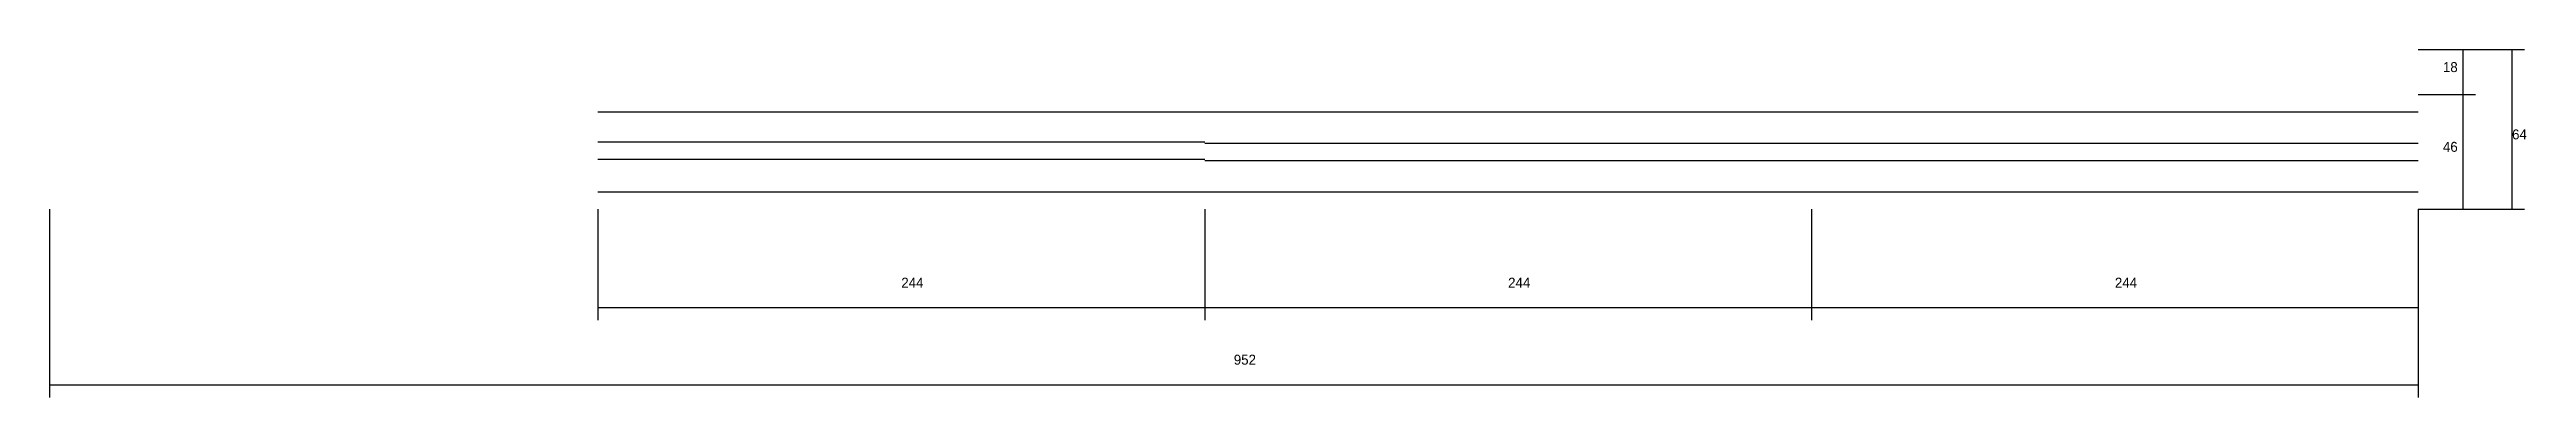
# Model space of a CAD drawing. Header units: metres. Extents: x -7050 to -4659, y 10891 to 12099.
# Drawn here: x -6860 to -5864, y 11948 to 12088 of the extents above; entities that cross this region are included whole.
import ezdxf

# ---------------------------------------------------------------- set-up
doc = ezdxf.new("R2010")
doc.units = ezdxf.units.M
doc.layers.add('COTA', color=241, linetype='Continuous')
doc.layers.add('SARR_2.2x7', color=40, linetype='Continuous')

msp = doc.modelspace()

# ---------------------------------------------------------------- texts
at = {"layer": 'COTA'}
for s, p in [('18', (-5897.8, 12078.7)), ('64', (-5870, 12051.7)), ('46', (-5897.8, 12046.7)), ('244', (-6517.7, 11992.2)), ('244', (-6273.7, 11992.2)), ('244', (-6029.7, 11992.2)), ('952', (-6384, 11961.3))]:
    msp.add_text(s, height=4, dxfattribs=at).set_placement(p)

# ---------------------------------------------------------------- linework, layer by layer
at = {"layer": 'COTA'}
for p, q in [((-5907.7, 12087.7), (-5884.7, 12087.7)), ((-5907.7, 12087.7), (-5865, 12087.7)), ((-5889.7, 12069.7), (-5889.7, 12087.7)), ((-5870, 12023.7), (-5870, 12087.7)), ((-5907.7, 12069.7), (-5884.7, 12069.7)), ((-5907.7, 12069.7), (-5884.7, 12069.7)), ((-5889.7, 12023.7), (-5889.7, 12069.7)), ((-6860.2, 12023.7), (-6860.2, 11948.2)), ((-6639.7, 12023.7), (-6639.7, 11979.2)), ((-6395.7, 12023.7), (-6395.7, 11979.2)), ((-6395.7, 12023.7), (-6395.7, 11979.2)), ((-6151.7, 12023.7), (-6151.7, 11979.2)), ((-6151.7, 12023.7), (-6151.7, 11979.2)), ((-5907.7, 12023.7), (-5884.7, 12023.7)), ((-5907.7, 12023.7), (-5865, 12023.7)), ((-5907.7, 12023.7), (-5907.7, 11979.2)), ((-5907.7, 12023.7), (-5907.7, 11948.2)), ((-6639.7, 11984.2), (-6395.7, 11984.2)), ((-6395.7, 11984.2), (-6151.7, 11984.2)), ((-6151.7, 11984.2), (-5907.7, 11984.2)), ((-6860.2, 11953.2), (-5907.7, 11953.2))]:
    msp.add_line(p, q, dxfattribs=at)
at = {"layer": 'SARR_2.2x7'}
for p, q in [((-6639.7, 12062.7), (-6395.7, 12062.7)), ((-6395.7, 12062.7), (-6151.7, 12062.7)), ((-6151.7, 12062.7), (-5907.7, 12062.7)), ((-6639.7, 12050.7), (-6395.7, 12050.7)), ((-6639.7, 12043.7), (-6395.7, 12043.7)), ((-6395.7, 12050.2), (-6151.7, 12050.2)), ((-6395.7, 12043.2), (-6151.7, 12043.2)), ((-6151.7, 12050.2), (-5907.7, 12050.2)), ((-6151.7, 12043.2), (-5907.7, 12043.2)), ((-6639.7, 12030.7), (-6395.7, 12030.7)), ((-6395.7, 12030.7), (-6151.7, 12030.7)), ((-6151.7, 12030.7), (-5907.7, 12030.7))]:
    msp.add_line(p, q, dxfattribs=at)

msp.set_redraw_order([(e.dxf.handle, doc.entitydb.next_handle()) for e in msp.query("TEXT MTEXT ATTDEF DIMENSION ARC_DIMENSION")])  # texts and dimensions are drawn at this point

doc.saveas('drawing.dxf')
